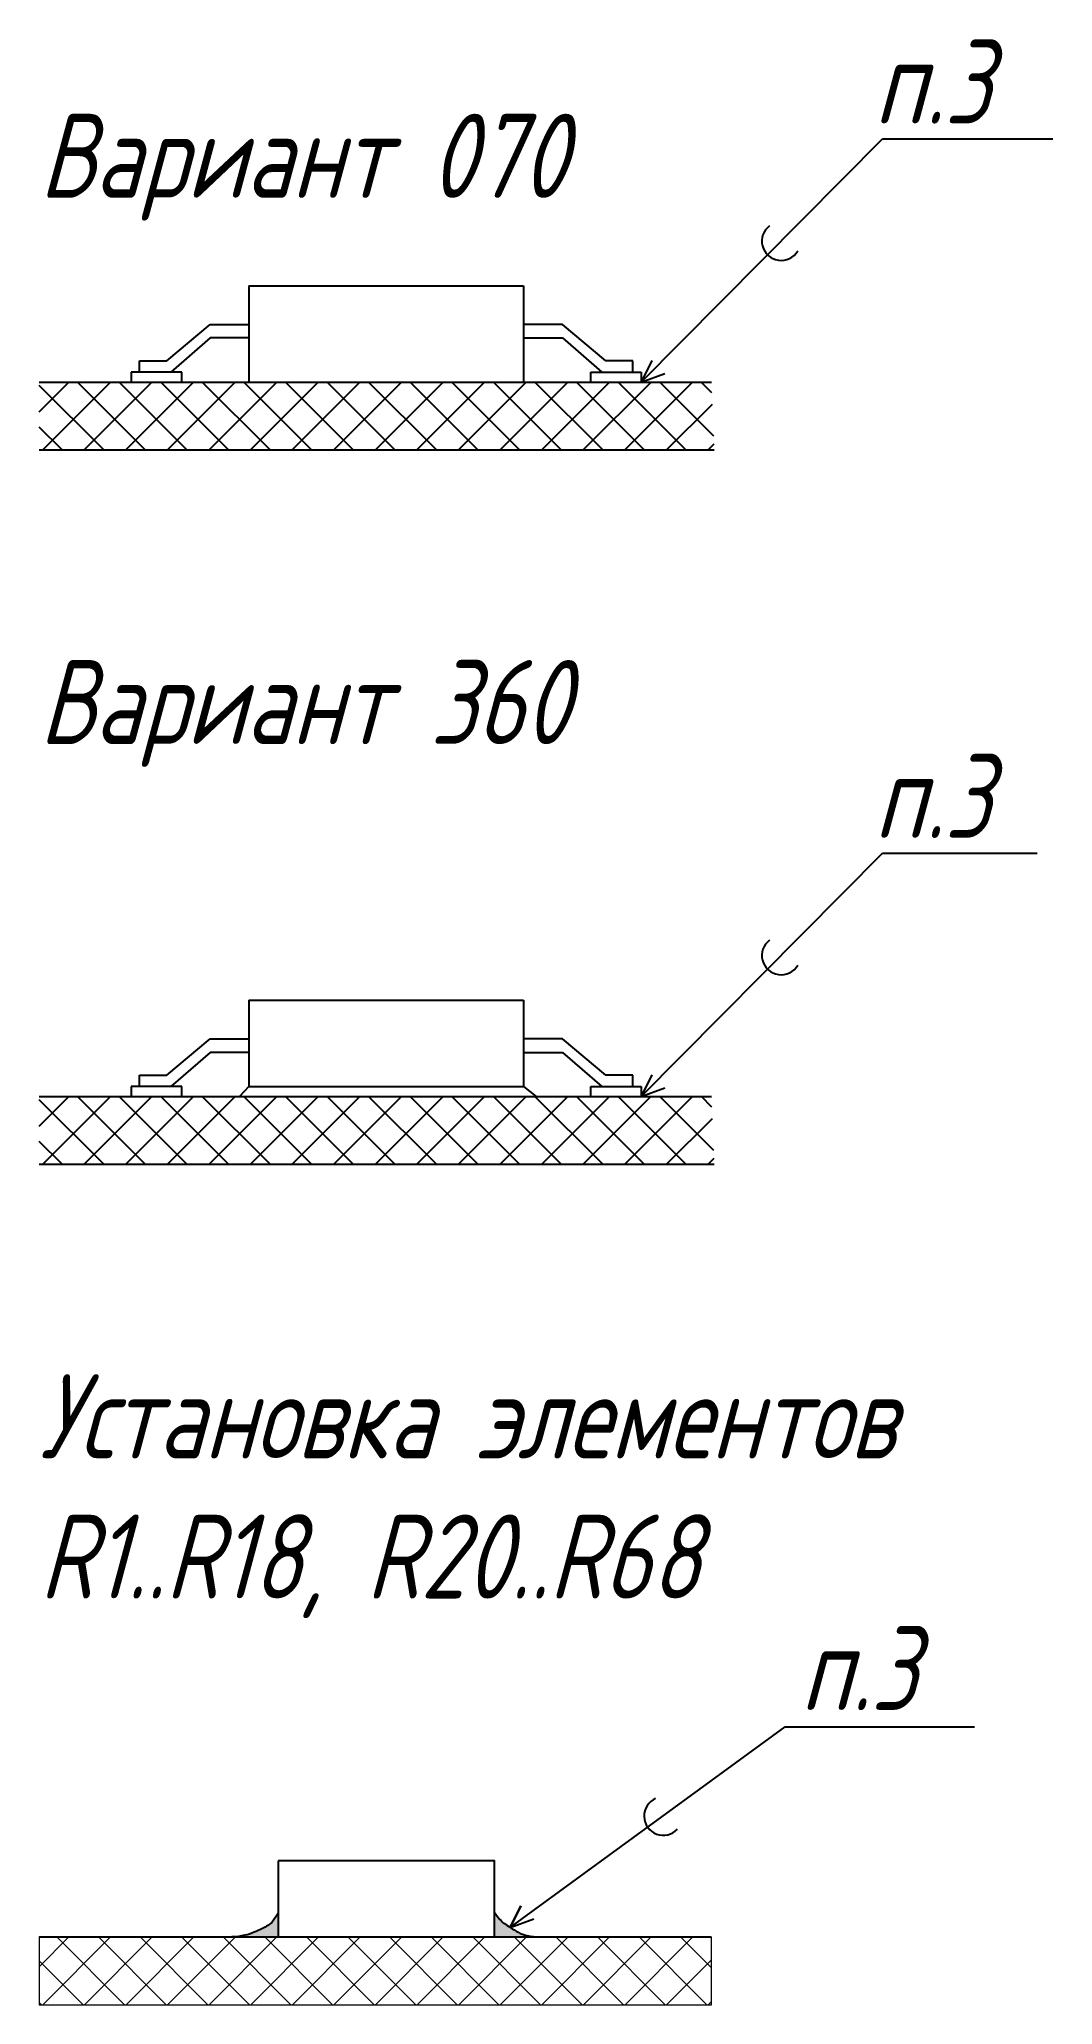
# Model space of a CAD drawing. Extents: x 1752 to 2872, y 74 to 1038.
# Drawn here: x 2440.5 to 2568.7, y 789.5 to 1038 of the extents above; entities that cross this region are included whole.
import ezdxf

# ---------------------------------------------------------------- set-up
doc = ezdxf.new("R2010")
doc.units = 0
doc.header["$MEASUREMENT"] = 0
doc.linetypes.add('осевая2', pattern=[28.575, 19.05, -3.175, 3.175, -3.175])
doc.layers.get('0').update_dxf_attribs({"linetype": 'CONTINUOUS'})
doc.layers.add('1-оси', color=7, linetype='осевая2', true_color=0x000000)
doc.layers.add('PDF _Геометрия', color=7, linetype='CONTINUOUS')
doc.layers.add('текст', color=7, linetype='CONTINUOUS', lineweight=30)
doc.layers.add('тонкая', color=7, linetype='CONTINUOUS', lineweight=20)
doc.styles.add('стиль1', font='romans.shx', dxfattribs={"width": 0.75, "oblique": 15, "height": 3.5})

msp = doc.modelspace()

# ---------------------------------------------------------------- texts
at = {"layer": 'текст', "style": 'стиль1', "oblique": 15, "width": 0.75}
for s, height, p in [('п.3', 10.6252, (2546.066, 1027.338)), ('Вариант 070', 10.62517, (2440.5, 1017.962)), ('Вариант 360', 10.62517, (2440.5, 948.899)), ('п.3', 10.6252, (2546.066, 937.024)), ('п.3', 10.6252, (2536.752, 826.756))]:
    msp.add_text(s, height=height, dxfattribs=at).set_placement(p)
at = {"layer": 'текст', "insert": (2440.5, 869.21), "char_height": 10.62517, "attachment_point": 1, "style": 'стиль1'}
msp.add_mtext_dynamic_manual_height_columns('Установка элементов R1..R18, R20..R68', width=151.52356, gutter_width=106.252, heights=[51.824], dxfattribs=at)

# ---------------------------------------------------------------- hatches: boundary and pattern name
h = msp.add_hatch(color=256)
h.dxf.hatch_style = 1
h.paths.add_polyline_path([(2470.712, 801.186, -0.0572977), (2470.031, 800.087, -0.0898405), (2469.41, 799.539, -0.0204427), (2468.714, 799.156, -0.0141887), (2467.675, 798.675, -0.0495464), (2466.483, 798.298, -0.0380389), (2464.87, 798.085), (2470.712, 798.085)])
h.paths.add_polyline_path([(2499.322, 799.773, -0.0501139), (2498.762, 800.284, -0.0330931), (2498.054, 801.186), (2498.054, 798.085), (2503.862, 798.085, -0.0520748), (2502.169, 798.261, -0.0749483), (2501.058, 798.675, -0.0143766), (2500.056, 799.269, -0.0188034)])
at = {"layer": '1-оси'}
h = msp.add_hatch(dxfattribs=at)
h.set_pattern_fill('ANSI37', color=256, scale=29.750475)
h.set_pattern_definition([(45, (-6987.575, 45.9178), (-2.6295954, 2.6295954), []), (135, (-6987.575, 45.9178), (-2.6295954, -2.6295954), [])])
h.paths.add_polyline_path([(2525.501, 994.651), (2440.5, 994.651), (2440.5, 986.087), (2525.865, 986.087)])
h = msp.add_hatch(dxfattribs=at)
h.set_pattern_fill('ANSI37', color=256, scale=29.750475)
h.set_pattern_definition([(45, (-6987.575, -44.396), (-2.6295954, 2.6295954), []), (135, (-6987.575, -44.396), (-2.6295954, -2.6295954), [])])
h.paths.add_polyline_path([(2525.501, 904.337), (2440.5, 904.337), (2440.5, 895.773), (2525.865, 895.773)])
at = {"layer": 'тонкая', "lineweight": 9}
h = msp.add_hatch(dxfattribs=at)
h.set_pattern_fill('ANSI37', color=256, scale=29.750475)
h.set_pattern_definition([(45, (-4588.05, 518.5794), (-2.6295954, 2.6295954), []), (135, (-4588.05, 518.5794), (-2.6295954, -2.6295954), [])])
h.paths.add_polyline_path([(2525.462, 798.085), (2440.5, 798.085), (2440.5, 789.521), (2525.462, 789.521)])

# ---------------------------------------------------------------- linework, layer by layer
for p, q in [((2516.633, 994.651), (2547.127, 1025.434)), ((2547.127, 1025.434), (2568.665, 1025.434)), ((2467.008, 1006.851), (2467.008, 994.651)), ((2467.008, 1006.851), (2501.757, 1006.851)), ((2501.757, 1006.851), (2501.757, 994.651)), ((2456.622, 997.34), (2462.106, 1001.928)), ((2462.106, 1001.925), (2467.008, 1001.925)), ((2506.66, 1001.925), (2501.757, 1001.925)), ((2512.143, 997.34), (2506.66, 1001.928)), ((2462.106, 1000.238), (2457.133, 995.926)), ((2462.106, 1000.238), (2457.133, 995.926)), ((2467.008, 1000.238), (2462.106, 1000.238)), ((2467.008, 1000.238), (2462.106, 1000.238)), ((2501.757, 1000.238), (2506.66, 1000.238)), ((2501.757, 1000.238), (2506.66, 1000.238)), ((2506.66, 1000.238), (2511.632, 995.926)), ((2506.66, 1000.238), (2511.632, 995.926)), ((2453.187, 997.332), (2456.622, 997.332)), ((2453.187, 995.926), (2453.187, 997.332)), ((2453.187, 995.926), (2453.187, 996.684)), ((2515.578, 997.332), (2512.143, 997.332)), ((2515.578, 995.926), (2515.578, 997.332)), ((2515.578, 995.926), (2515.578, 996.684)), ((2517.961, 997.39), (2516.633, 994.651)), ((2440.5, 994.651), (2525.501, 994.651)), ((2452.133, 995.926), (2452.133, 994.651)), ((2452.133, 995.926), (2452.133, 994.651)), ((2452.133, 995.926), (2452.133, 994.651)), ((2458.508, 995.926), (2452.133, 995.926)), ((2452.133, 995.926), (2452.133, 994.651)), ((2458.508, 995.926), (2452.133, 995.926)), ((2452.133, 995.926), (2452.133, 994.651)), ((2456.622, 995.926), (2453.187, 995.926)), ((2456.622, 995.926), (2453.187, 995.926)), ((2458.508, 994.651), (2458.508, 995.926)), ((2458.508, 994.651), (2458.508, 995.926)), ((2458.508, 994.651), (2458.508, 995.926)), ((2458.508, 994.651), (2458.508, 995.926)), ((2458.508, 994.651), (2458.508, 995.926)), ((2467.008, 994.651), (2501.757, 994.651)), ((2501.757, 994.651), (2510.257, 994.651)), ((2510.257, 994.651), (2510.257, 995.926)), ((2510.257, 995.926), (2516.633, 995.926)), ((2510.257, 994.651), (2510.257, 995.926)), ((2510.257, 995.926), (2516.633, 995.926)), ((2512.143, 995.926), (2515.578, 995.926)), ((2512.143, 995.926), (2515.578, 995.926)), ((2516.633, 995.926), (2516.633, 994.651)), ((2516.633, 995.926), (2516.633, 994.651)), ((2516.633, 994.651), (2519.6, 995.752)), ((2440.5, 986.087), (2525.865, 986.087)), ((2516.633, 904.337), (2547.127, 935.12)), ((2547.127, 935.12), (2566.707, 935.12)), ((2467.008, 916.537), (2467.008, 905.612)), ((2467.008, 916.537), (2501.757, 916.537)), ((2501.757, 916.537), (2501.757, 905.612)), ((2456.622, 907.026), (2462.101, 911.611)), ((2462.106, 909.924), (2457.133, 905.612)), ((2462.106, 909.924), (2457.133, 905.612)), ((2462.101, 911.611), (2467.008, 911.611)), ((2467.008, 909.924), (2462.106, 909.924)), ((2467.008, 909.924), (2462.106, 909.924)), ((2506.66, 911.611), (2501.757, 911.611)), ((2501.757, 909.924), (2506.66, 909.924)), ((2501.757, 909.924), (2506.66, 909.924)), ((2512.143, 907.026), (2506.66, 911.614)), ((2506.66, 909.924), (2511.632, 905.612)), ((2506.66, 909.924), (2511.632, 905.612)), ((2453.187, 907.018), (2456.622, 907.018)), ((2453.187, 905.612), (2453.187, 907.018)), ((2515.578, 907.018), (2512.143, 907.018)), ((2515.578, 905.612), (2515.578, 907.018)), ((2517.961, 907.077), (2516.633, 904.337)), ((2452.133, 905.612), (2452.133, 904.337)), ((2452.133, 905.612), (2452.133, 904.337)), ((2452.133, 905.612), (2452.133, 904.337)), ((2458.508, 905.612), (2452.133, 905.612)), ((2452.133, 905.612), (2452.133, 904.337)), ((2458.508, 905.612), (2452.133, 905.612)), ((2452.133, 905.612), (2452.133, 904.337)), ((2453.187, 905.612), (2453.187, 906.37)), ((2456.622, 905.612), (2453.187, 905.612)), ((2456.622, 905.612), (2453.187, 905.612)), ((2458.508, 904.337), (2458.508, 905.612)), ((2458.508, 904.337), (2458.508, 905.612)), ((2458.508, 904.337), (2458.508, 905.612)), ((2458.508, 904.337), (2458.508, 905.612)), ((2458.508, 904.337), (2458.508, 905.612)), ((2467.008, 905.612), (2465.818, 904.337)), ((2467.008, 905.612), (2501.757, 905.612)), ((2501.757, 905.612), (2503.323, 904.337)), ((2510.257, 904.337), (2510.257, 905.612)), ((2510.257, 905.612), (2516.633, 905.612)), ((2510.257, 904.337), (2510.257, 905.612)), ((2510.257, 905.612), (2516.633, 905.612)), ((2512.143, 905.612), (2515.578, 905.612)), ((2512.143, 905.612), (2515.578, 905.612)), ((2515.578, 905.612), (2515.578, 906.37)), ((2516.633, 905.612), (2516.633, 904.337)), ((2516.633, 905.612), (2516.633, 904.337)), ((2516.633, 904.337), (2519.6, 905.438)), ((2440.5, 904.337), (2525.501, 904.337)), ((2467.008, 904.337), (2501.757, 904.337)), ((2501.757, 904.337), (2510.257, 904.337)), ((2440.5, 895.773), (2525.865, 895.773)), ((2500.056, 799.269), (2534.828, 824.658)), ((2534.828, 824.658), (2558.754, 824.658)), ((2500.056, 799.269), (2501.384, 802.008)), ((2501.384, 802.008), (2500.056, 799.269)), ((2500.056, 799.269), (2503.024, 800.37))]:
    msp.add_line(p, q)
for points in [[(2470.712, 801.186, -0.0572977), (2470.031, 800.087, -0.0898405), (2469.41, 799.539, -0.0204427), (2468.714, 799.156, -0.0141887), (2467.675, 798.675, -0.0495464), (2466.483, 798.298, -0.0380389), (2464.87, 798.085)], [(2498.054, 801.186, 0.0330931), (2498.762, 800.284, 0.0501139), (2499.322, 799.773, 0.0188034), (2500.056, 799.269, 0.0143766), (2501.058, 798.675, 0.0749483), (2502.169, 798.261, 0.0520748), (2503.862, 798.085)]]:
    msp.add_lwpolyline(points, format="xyb")
for centre, start, end in [((2534.313, 1012.476), 126.77468, 329.68244), ((2534.313, 922.162), 126.77468, 329.68244), ((2519.427, 813.372), 113.90507, 316.81283)]:
    msp.add_arc(centre, 2.433, start, end)
at = {"layer": 'PDF _Геометрия', "lineweight": 25}
for points in [[(2470.712, 807.719), (2470.712, 798.085)], [(2498.054, 798.085), (2498.054, 807.719), (2470.712, 807.719)], [(2440.5, 798.085), (2525.462, 798.085)], [(2459.979, 798.085), (2487.322, 798.085)]]:
    msp.add_lwpolyline(points, dxfattribs=at)
at = {"layer": 'тонкая', "lineweight": 9}
for p, q in [((2440.5, 798.085), (2440.5, 789.521)), ((2525.462, 798.085), (2525.462, 789.521)), ((2440.5, 789.521), (2525.501, 789.521))]:
    msp.add_line(p, q, dxfattribs=at)

msp.set_redraw_order([(e.dxf.handle, doc.entitydb.next_handle()) for e in msp.query("TEXT MTEXT ATTDEF DIMENSION ARC_DIMENSION")])  # texts and dimensions are drawn at this point

doc.saveas('drawing.dxf')
